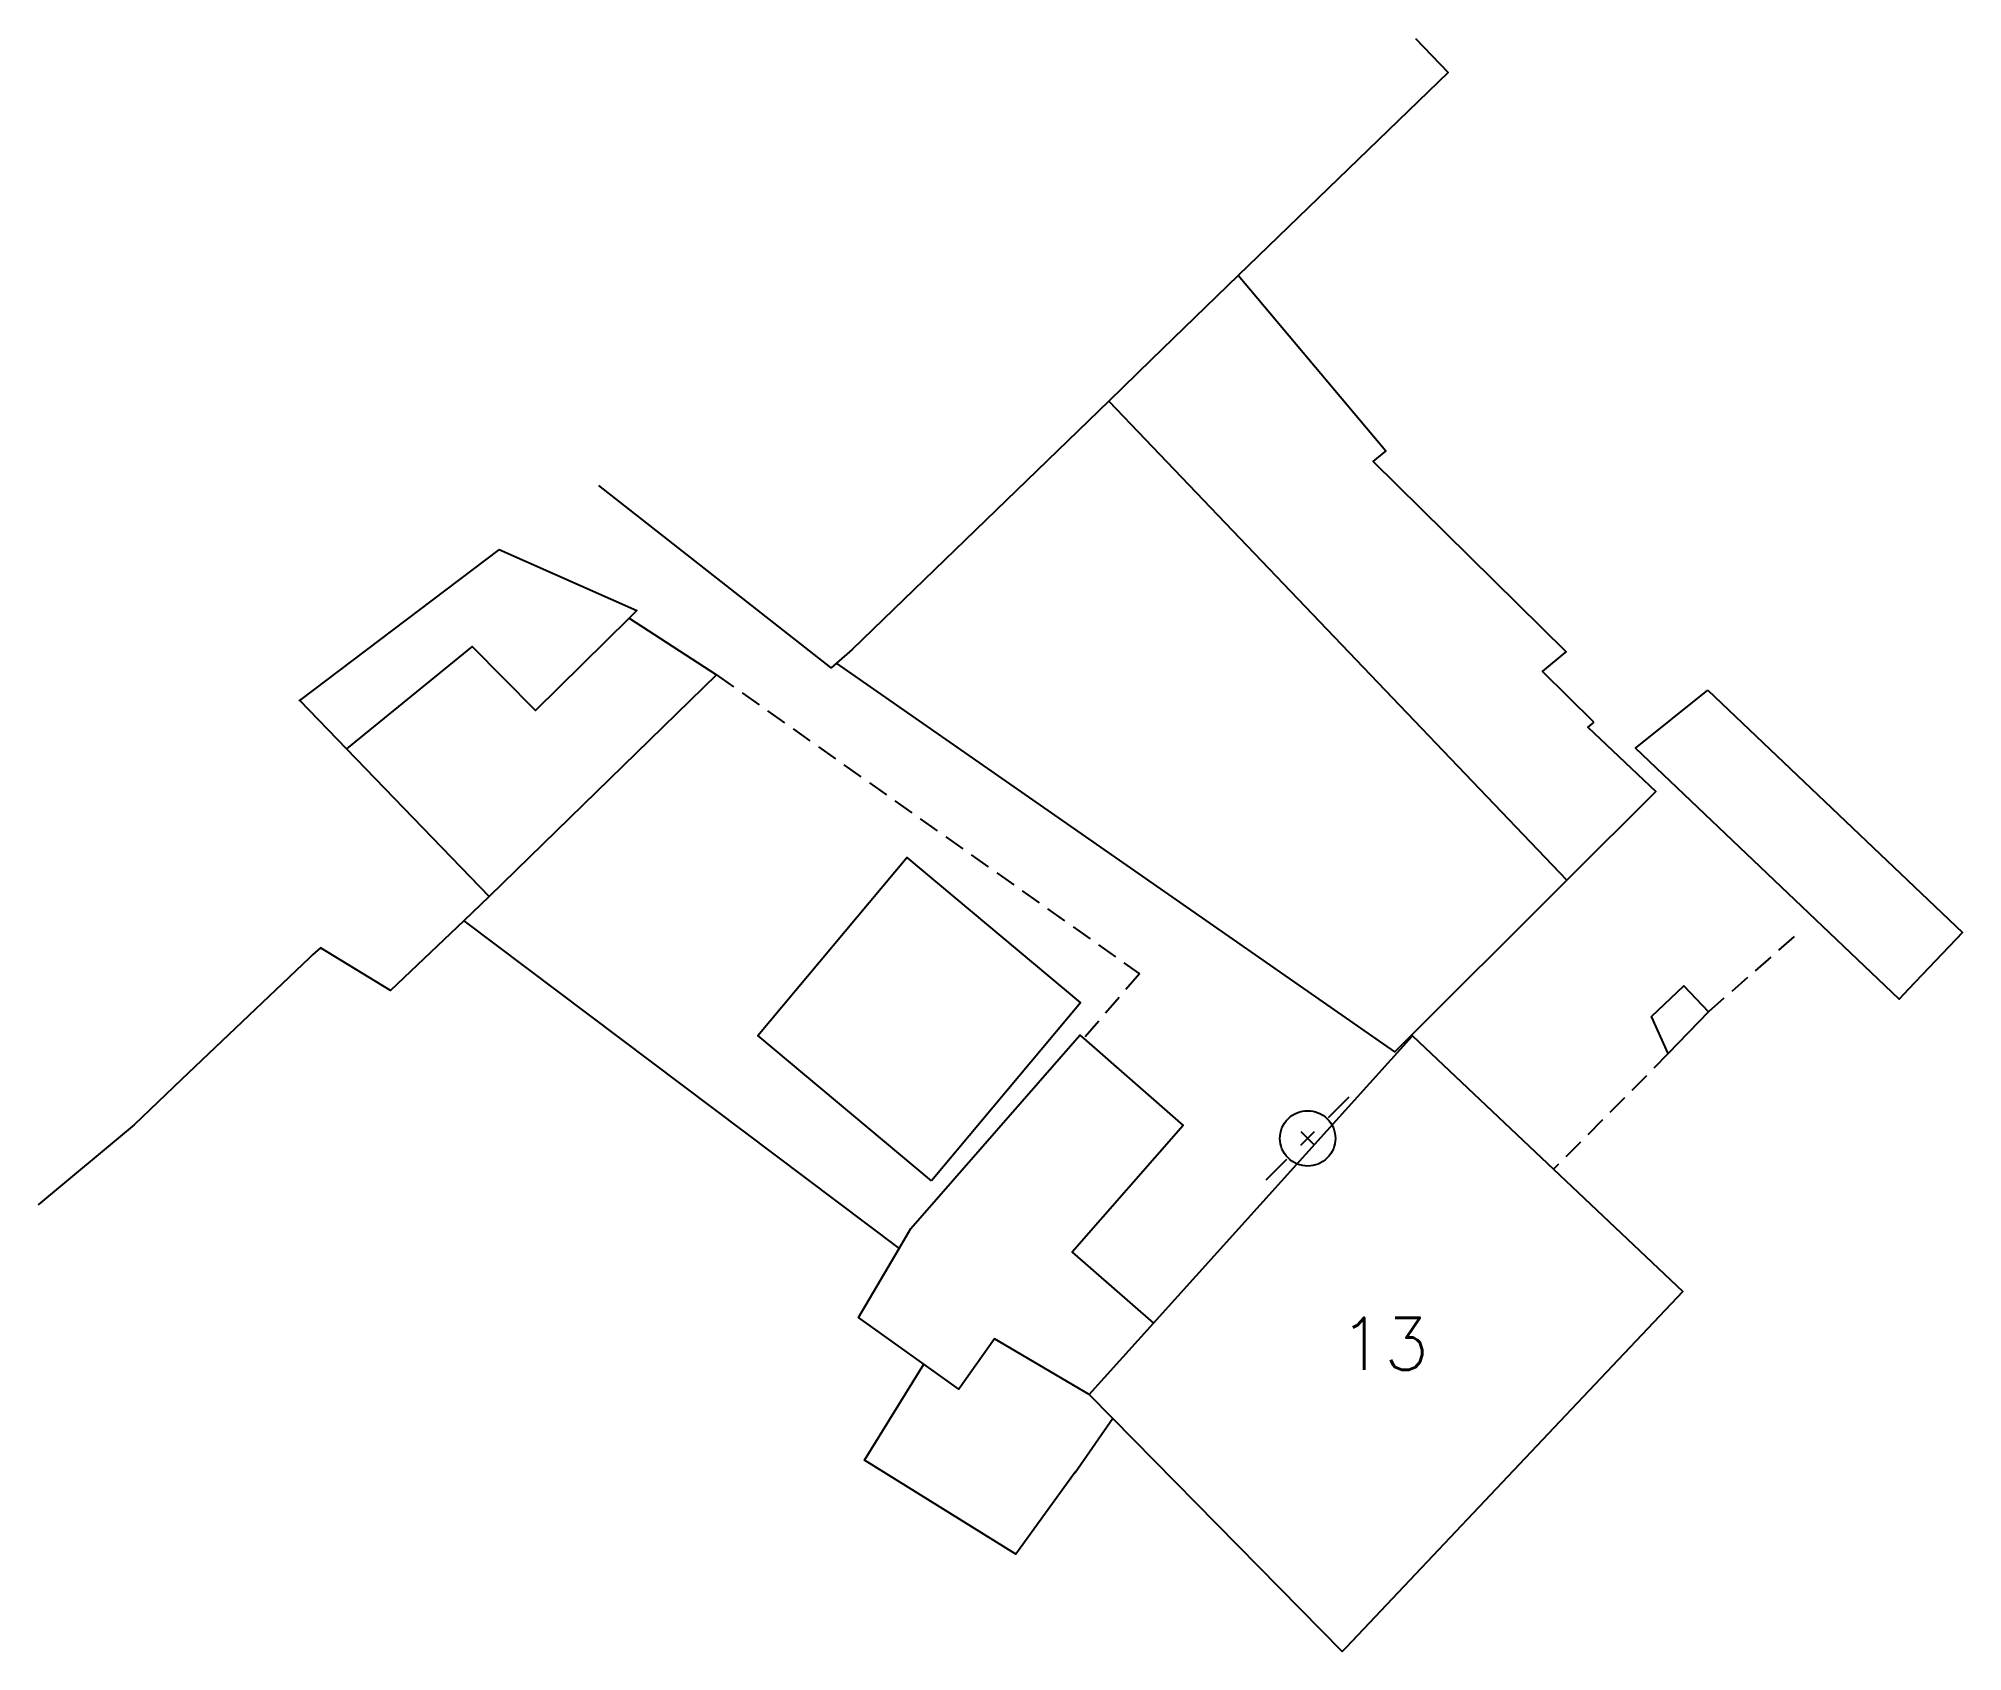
# Model space of a CAD drawing. Header units: millimetres. Extents: x 139000 to 140000, y 129196 to 129988.
# Drawn here: x 139650.05 to 139696.32, y 129596.7 to 129635.5 of the extents above; entities that cross this region are included whole.
import ezdxf
from ezdxf.enums import TextEntityAlignment as Align

# ---------------------------------------------------------------- set-up
doc = ezdxf.new("R2010")
doc.units = ezdxf.units.MM
doc.linetypes.add('DASHED', pattern=[0.75, 0.5, -0.25])
doc.layers.get('0').update_dxf_attribs({"linetype": 'CONTINUOUS'})
for name, color, linetype in [('W0101', 7, 'CONTINUOUS'), ('W0104', 1, 'CONTINUOUS'), ('W0105', 7, 'CONTINUOUS'), ('W0112', 1, 'DASHED'), ('W0473', 7, 'CONTINUOUS'), ('W0991', 7, 'CONTINUOUS'), ('W1102', 7, 'CONTINUOUS')]:
    doc.layers.add(name, color=color, linetype=linetype)
doc.styles.get("Standard").update_dxf_attribs({"font": 'romans.shx', "width": 0.85})

msp = doc.modelspace()

# ---------------------------------------------------------------- texts
at = {"layer": 'W0991'}
msp.add_text('13', height=1.25, dxfattribs=at).set_placement((139682.411, 129604.099), align=Align.MIDDLE_CENTER)

# ---------------------------------------------------------------- blocks, each defined once
blk = doc.blocks.new('T473')
for p, q in [((0.500001, 0.500001), (1.000002, 1.000002)), ((-0.166667, 0.166667), (0.166667, -0.166667)), ((-0.166667, -0.166667), (0.166667, 0.166667)), ((-1.000002, -1.000002), (-0.500001, -0.500001))]:
    blk.add_line(p, q)
blk.add_ellipse((0, 0), major_axis=(0.471405, 0.471405), ratio=1, start_param=5.497787144, end_param=11.780972451)

# ---------------------------------------------------------------- linework, layer by layer
at = {"layer": 'W0101'}
for points in [[(139683.947, 129634.675), (139683.947, 129634.675), (139678.903, 129629.791), (139676.809, 129627.763)], [(139676.809, 129627.763), (139675.787, 129626.773), (139669.617, 129620.798), (139669.246, 129620.472), (139669.114, 129620.357), (139663.529, 129624.744)], [(139661.134, 129623.207), (139656.326, 129619.575), (139656.326, 129619.58), (139657.456, 129618.41), (139660.89, 129614.854), (139660.279, 129614.273), (139658.519, 129612.596), (139656.837, 129613.623), (139656.644, 129613.454), (139656.558, 129613.373)], [(139656.558, 129613.373), (139653.495, 129610.456), (139652.352, 129609.368), (139650.053, 129607.447), (139650.053, 129607.447)]]:
    msp.add_lwpolyline(points, dxfattribs=at)
msp.add_lwpolyline([(139675.319, 129602.878), (139676.865, 129604.594), (139683.089, 129611.503), (139686.482, 129608.295), (139689.591, 129605.356), (139687.051, 129602.67), (139684.27, 129599.728), (139681.497, 129596.795), (139681.403, 129596.695), (139675.888, 129602.3)], close=True, dxfattribs=at)
at = {"layer": 'W0104'}
for points in [[(139687.449, 129619.048), (139686.215, 129620.266), (139686.784, 129620.745), (139682.15, 129625.319), (139682.451, 129625.572), (139678.903, 129629.791)], [(139675.787, 129626.773), (139686.807, 129615.249)], [(139661.134, 129623.207), (139664.439, 129621.735), (139664.257, 129621.555), (139662.003, 129619.329), (139660.482, 129620.869), (139657.456, 129618.41)], [(139664.257, 129621.555), (139666.36, 129620.191), (139660.89, 129614.854)], [(139687.449, 129619.048), (139687.308, 129618.931), (139688.946, 129617.384), (139686.807, 129615.249), (139682.668, 129611.118), (139669.246, 129620.472)], [(139660.279, 129614.273), (139670.749, 129606.392)], [(139675.319, 129602.878), (139673.045, 129604.217), (139672.183, 129603.007), (139671.344, 129603.605), (139669.769, 129604.728), (139670.749, 129606.392), (139671.033, 129606.874), (139675.092, 129611.52), (139675.187, 129611.437), (139677.574, 129609.352), (139674.91, 129606.302), (139676.865, 129604.594)], [(139675.888, 129602.3), (139674.98, 129600.995), (139674.981, 129601.01), (139673.556, 129599.038), (139669.913, 129601.299), (139671.344, 129603.605)]]:
    msp.add_lwpolyline(points, dxfattribs=at)
for points in [[(139690.196, 129619.822), (139696.318, 129613.99), (139695.021, 129612.628), (139694.792, 129612.388), (139688.458, 129618.422)], [(139671.524, 129608.017), (139667.347, 129611.51), (139670.931, 129615.795), (139675.108, 129612.302)]]:
    msp.add_lwpolyline(points, close=True, dxfattribs=at)
at = {"layer": 'W0105'}
msp.add_lwpolyline([(139689.244, 129611.079), (139688.842, 129611.972), (139689.615, 129612.709), (139690.21, 129612.085)], close=True, dxfattribs=at)
at = {"layer": 'W0112'}
for points in [[(139666.36, 129620.191), (139676.526, 129612.996), (139675.187, 129611.437)], [(139692.271, 129613.895), (139690.21, 129612.085)], [(139689.244, 129611.079), (139686.482, 129608.295)]]:
    msp.add_lwpolyline(points, dxfattribs=at)
at = {"layer": 'W1102'}
msp.add_lwpolyline([(139683.164, 129635.496), (139683.947, 129634.675)], dxfattribs=at)

# ---------------------------------------------------------------- block references
at = {"layer": 'W0473'}
msp.add_blockref('T473', (139680.572, 129609.038), dxfattribs=at)

msp.set_redraw_order([(e.dxf.handle, doc.entitydb.next_handle()) for e in msp.query("TEXT MTEXT ATTDEF DIMENSION ARC_DIMENSION")])  # texts and dimensions are drawn at this point

doc.saveas('drawing.dxf')
